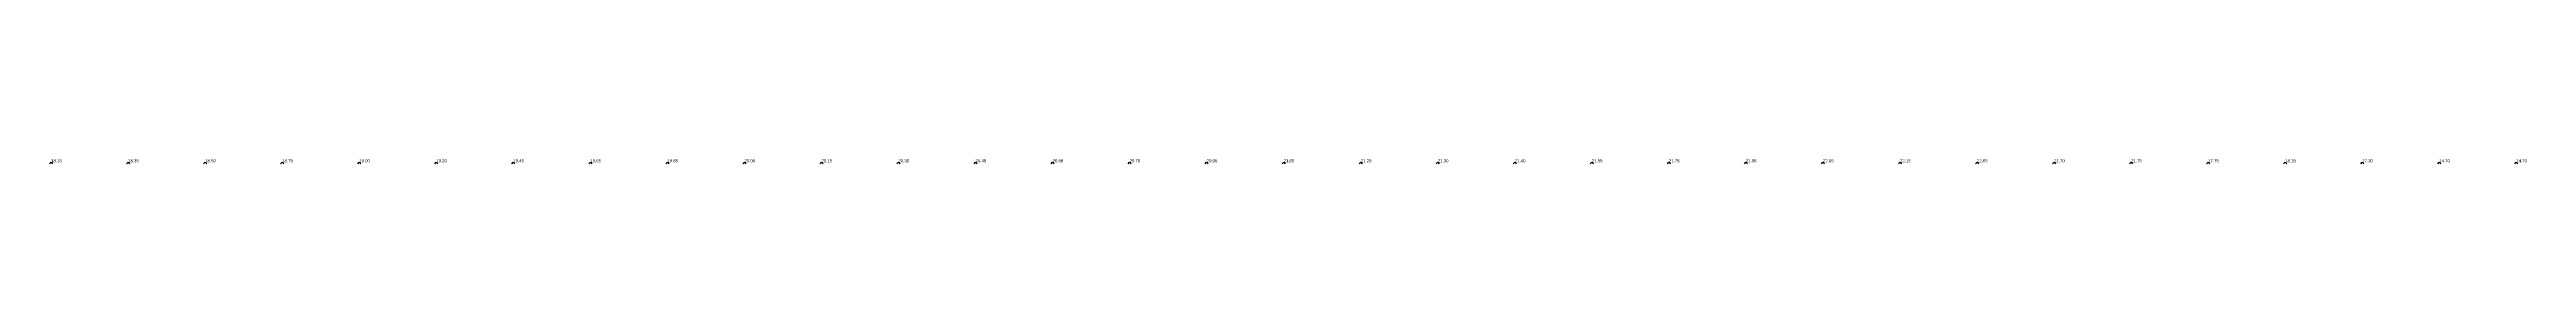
# Model space of a CAD drawing. Extents: x 570945 to 571083, y 5181392 to 5181597.
# Drawn here: x 570972.3 to 571052.7, y 5181451.6 to 5181451.7 of the extents above; entities that cross this region are included whole.
import ezdxf

# ---------------------------------------------------------------- set-up
doc = ezdxf.new("R2010")
doc.units = 0
doc.layers.add('Soundings', color=1, linetype='CONTINUOUS')

msp = doc.modelspace()

# ---------------------------------------------------------------- linework, layer by layer
at = {"layer": 'Soundings'}
for points in [[(570972.325, 5181451.575), (570972.375, 5181451.625), (570972.425, 5181451.575)], [(570974.825, 5181451.575), (570974.875, 5181451.625), (570974.925, 5181451.575)], [(570977.325, 5181451.575), (570977.375, 5181451.625), (570977.425, 5181451.575)], [(570979.825, 5181451.575), (570979.875, 5181451.625), (570979.925, 5181451.575)], [(570982.325, 5181451.575), (570982.375, 5181451.625), (570982.425, 5181451.575)], [(570984.825, 5181451.575), (570984.875, 5181451.625), (570984.925, 5181451.575)], [(570987.325, 5181451.575), (570987.375, 5181451.625), (570987.425, 5181451.575)], [(570989.825, 5181451.575), (570989.875, 5181451.625), (570989.925, 5181451.575)], [(570992.325, 5181451.575), (570992.375, 5181451.625), (570992.425, 5181451.575)], [(570994.825, 5181451.575), (570994.875, 5181451.625), (570994.925, 5181451.575)], [(570997.325, 5181451.575), (570997.375, 5181451.625), (570997.425, 5181451.575)], [(570999.825, 5181451.575), (570999.875, 5181451.625), (570999.925, 5181451.575)], [(571002.325, 5181451.575), (571002.375, 5181451.625), (571002.425, 5181451.575)], [(571004.825, 5181451.575), (571004.875, 5181451.625), (571004.925, 5181451.575)], [(571007.325, 5181451.575), (571007.375, 5181451.625), (571007.425, 5181451.575)], [(571009.825, 5181451.575), (571009.875, 5181451.625), (571009.925, 5181451.575)], [(571012.325, 5181451.575), (571012.375, 5181451.625), (571012.425, 5181451.575)], [(571014.825, 5181451.575), (571014.875, 5181451.625), (571014.925, 5181451.575)], [(571017.325, 5181451.575), (571017.375, 5181451.625), (571017.425, 5181451.575)], [(571019.825, 5181451.575), (571019.875, 5181451.625), (571019.925, 5181451.575)], [(571022.325, 5181451.575), (571022.375, 5181451.625), (571022.425, 5181451.575)], [(571024.825, 5181451.575), (571024.875, 5181451.625), (571024.925, 5181451.575)], [(571027.325, 5181451.575), (571027.375, 5181451.625), (571027.425, 5181451.575)], [(571029.825, 5181451.575), (571029.875, 5181451.625), (571029.925, 5181451.575)], [(571032.325, 5181451.575), (571032.375, 5181451.625), (571032.425, 5181451.575)], [(571034.825, 5181451.575), (571034.875, 5181451.625), (571034.925, 5181451.575)], [(571037.325, 5181451.575), (571037.375, 5181451.625), (571037.425, 5181451.575)], [(571039.825, 5181451.575), (571039.875, 5181451.625), (571039.925, 5181451.575)], [(571042.325, 5181451.575), (571042.375, 5181451.625), (571042.425, 5181451.575)], [(571044.825, 5181451.575), (571044.875, 5181451.625), (571044.925, 5181451.575)], [(571047.325, 5181451.575), (571047.375, 5181451.625), (571047.425, 5181451.575)], [(571049.825, 5181451.575), (571049.875, 5181451.625), (571049.925, 5181451.575)], [(571052.325, 5181451.575), (571052.375, 5181451.625), (571052.425, 5181451.575)]]:
    msp.add_lwpolyline(points, dxfattribs=at)

# ---------------------------------------------------------------- texts
for s, p in [('18.15', (570972.375, 5181451.625, 18.15)), ('18.35', (570974.875, 5181451.625, 18.35)), ('18.50', (570977.375, 5181451.625, 18.5)), ('18.75', (570979.875, 5181451.625, 18.75)), ('19.00', (570982.375, 5181451.625, 19)), ('19.20', (570984.875, 5181451.625, 19.2)), ('19.45', (570987.375, 5181451.625, 19.45)), ('19.65', (570989.875, 5181451.625, 19.65)), ('19.85', (570992.375, 5181451.625, 19.85)), ('20.00', (570994.875, 5181451.625, 20)), ('20.15', (570997.375, 5181451.625, 20.15)), ('20.30', (570999.875, 5181451.625, 20.3)), ('20.45', (571002.375, 5181451.625, 20.45)), ('20.65', (571004.875, 5181451.625, 20.65)), ('20.75', (571007.375, 5181451.625, 20.75)), ('20.90', (571009.875, 5181451.625, 20.9)), ('21.05', (571012.375, 5181451.625, 21.05)), ('21.20', (571014.875, 5181451.625, 21.2)), ('21.30', (571017.375, 5181451.625, 21.3)), ('21.40', (571019.875, 5181451.625, 21.4)), ('21.55', (571022.375, 5181451.625, 21.55)), ('21.75', (571024.875, 5181451.625, 21.75)), ('21.95', (571027.375, 5181451.625, 21.95)), ('22.05', (571029.875, 5181451.625, 22.05)), ('22.15', (571032.375, 5181451.625, 22.15)), ('22.05', (571034.875, 5181451.625, 22.05)), ('21.70', (571037.375, 5181451.625, 21.7)), ('21.75', (571039.875, 5181451.625, 21.75)), ('17.75', (571042.375, 5181451.625, 17.75)), ('18.15', (571044.875, 5181451.625, 18.15)), ('17.30', (571047.375, 5181451.625, 17.3)), ('14.70', (571049.875, 5181451.625, 14.7)), ('14.70', (571052.375, 5181451.625, 14.7))]:
    msp.add_text(s, height=0.1, dxfattribs=at).set_placement(p)

doc.saveas('drawing.dxf')
